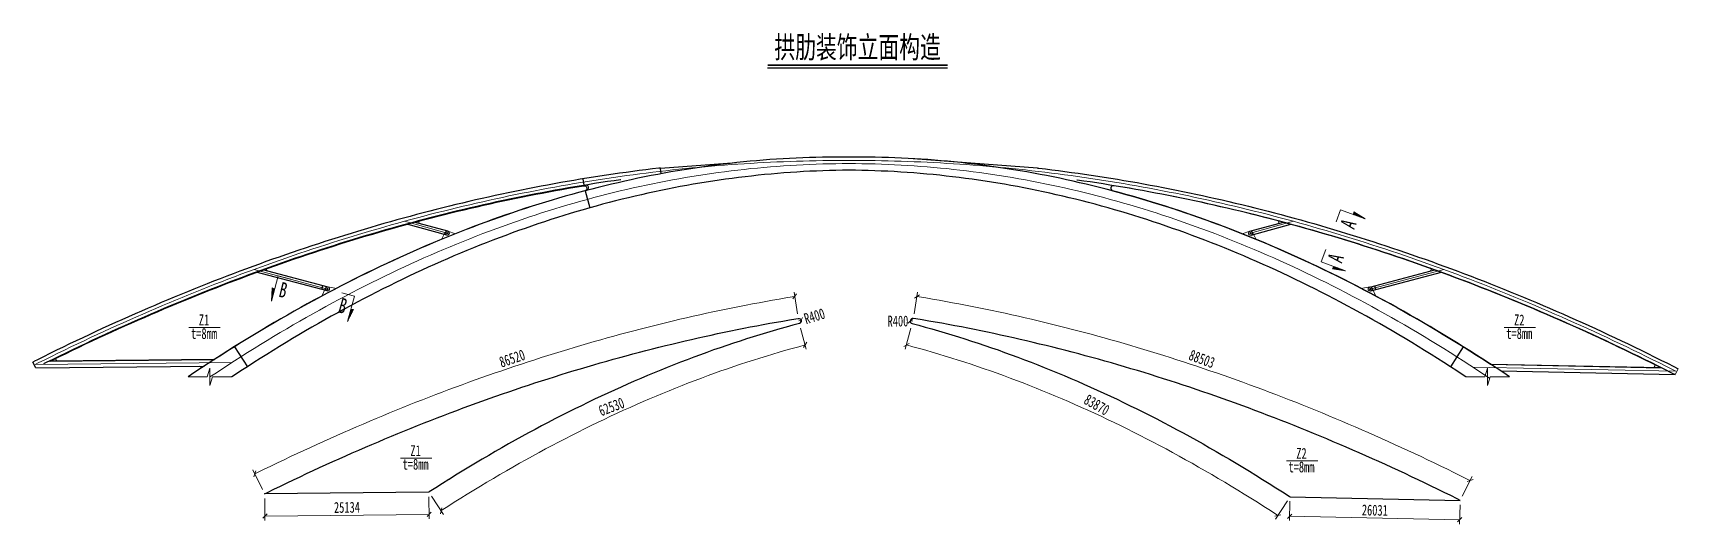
# Model space of a CAD drawing. Header units: millimetres. Extents: x 540604 to 792292, y 37533 to 153832.
# Drawn here: x 540604 to 792292, y 78687 to 153832 of the extents above; entities that cross this region are included whole.
import ezdxf
from ezdxf.enums import TextEntityAlignment as Align

# ---------------------------------------------------------------- set-up
doc = ezdxf.new("R2010")
doc.units = ezdxf.units.MM
doc.linetypes.add('CENTER2', pattern=[28.575, 19.05, -3.175, 3.175, -3.175])
doc.layers.get('Defpoints').update_dxf_attribs({"color": 8})
for name, color, linetype, lineweight in [('Dim', 4, 'Continuous', 15), ('文字', 7, 'Continuous', 15), ('标注', 4, 'Continuous', 13), ('标注线及字体', 2, 'Continuous', 15), ('桥 构造粗实', 1, 'Continuous', 30), ('横隔板', 6, 'CENTER2', 18), ('细实线', 4, 'Continuous', 15), ('钢板粗线', 1, 'Continuous', 25)]:
    doc.layers.add(name, color=color, linetype=linetype, lineweight=lineweight)
doc.styles.add('111', font='', dxfattribs={"width": 0.7})
doc.styles.add('BM_Dim', font='', dxfattribs={"width": 0.85})
doc.styles.get('111').set_extended_font_data('仿宋_GB2312')
doc.styles.get('BM_Dim').set_extended_font_data('仿宋_GB2312')
doc.dimstyles.new('200', dxfattribs={"dimscale": 0, "dimtxt": 2.5, "dimasz": 1, "dimexe": 1, "dimexo": 1, "dimgap": 0.6, "dimtad": 1, "dimdec": 0, "dimdsep": 46, "dimtxsty": '111', "dimblk": 'OBLIQUE', "dimcen": 0, "dimclrd": 4, "dimclre": 4, "dimclrt": 4, "dimadec": 1, "dimazin": 2, "dimtfac": 1, "dimtdec": 0, "dimtix": 1, "dimtmove": 2, "dimatfit": 3, "dimfxl": 4, "dimfxlon": 1, "dimtolj": 1, "dimlwd": -1, "dimlwe": -1, "dimarcsym": 0})

msp = doc.modelspace()

# ---------------------------------------------------------------- texts
at = {"layer": '文字', "style": 'BM_Dim', "width": 0.7}
for s, rotation, p in [('A', 68.352369, (742926.6, 124175.2)), ('A', 70.653502, (741012.2, 119013)), ('B', 346.254474, (578633.1, 113368.6)), ('B', 343.95334, (587703.3, 110955.8))]:
    msp.add_text(s, height=2333.3, rotation=rotation, dxfattribs=at).set_placement(p, align=Align.CENTER)
for s, p in [('Z1', (566778.9, 108585.2)), ('Z2', (767993.1, 108585.2)), ('t=8mm', (566778.9, 106511.9)), ('t=8mm', (767993.1, 106511.9)), ('Z1', (599148.4, 88589.4)), ('t=8mm', (599148.4, 86516.1)), ('t=8mm', (734675.8, 86098)), ('Z2', (734675.8, 88171.3))]:
    msp.add_text(s, height=1666.67, dxfattribs=at).set_placement(p, align=Align.BOTTOM_CENTER)
at = {"layer": '标注线及字体', "color": 0, "style": '111', "width": 0.7}
msp.add_text('拱肋装饰立面构造', height=3333.33, dxfattribs=at).set_placement((666768.8, 151715.3), align=Align.MIDDLE)
at = {"layer": '细实线', "color": 4, "style": '111', "width": 0.7}
for s, rotation, p in [('86520', 18.842534, (612306.3, 102613.2)), ('88503', 339.553929, (717301.3, 103883.9)), ('83870', 330.121152, (701236, 97212.7)), ('62530', 20.602827, (627547, 95174))]:
    msp.add_text(s, height=1666.67, rotation=rotation, dxfattribs=at).set_placement(p)

# ---------------------------------------------------------------- blocks, each defined once
blk = doc.blocks.new('拱')
at = {"color": 4}
for points in [[(12744, 4200), (9779, 4200), (9379, 2866), (9379, 5533), (8979, 4200), (8446, 4200), (6060, 4200)], [(208200, 4200), (205235, 4200), (204835, 2866), (204835, 5533), (204435, 4200), (203902, 4200), (201517, 4200)]]:
    blk.add_lwpolyline(points, dxfattribs=at)
at = {"layer": '标注', "color": 8}
for p, q in [((66632, 33500), (66825, 33531)), ((66770, 32649), (67001, 32711))]:
    blk.add_line(p, q, dxfattribs=at)
at = {"layer": '标注', "color": 8, "ltscale": 550}
for p, q in [((45686, 26172), (39130, 27993)), ((168575, 26172), (175130, 27993)), ((44834, 25230), (45397, 26321)), ((46958, 26090), (45789, 26480)), ((167303, 26090), (168472, 26480)), ((169427, 25230), (168864, 26321)), ((27373, 17632), (16130, 20622)), ((186888, 17632), (198130, 20622)), ((26520, 16556), (27077, 17767)), ((28745, 17730), (27427, 17952)), ((185516, 17730), (186834, 17952)), ((187741, 16556), (187184, 17767)), ((-17370, 6071), (12733, 6379)), ((202610, 5677), (233630, 5045)), ((233536, 4546), (233990, 5437))]:
    blk.add_line(p, q, dxfattribs=at)
for points in [[(107130, 37312), (106130, 37310), (105130, 37304), (104130, 37294), (103130, 37280), (102130, 37262), (101130, 37240), (100130, 37214), (99130, 37183), (98130, 37149), (97130, 37111), (96130, 37069), (95130, 37022), (94130, 36972), (93130, 36917), (92130, 36859), (91130, 36797), (90130, 36730), (89130, 36659), (88130, 36585), (87130, 36506), (86130, 36424), (85130, 36337), (84130, 36246), (83130, 36152), (82130, 36053), (81130, 35950), (80130, 35843), (79130, 35732), (78130, 35617), (77130, 35499), (76130, 35376), (75130, 35249), (74130, 35118), (73130, 34983), (72130, 34844), (71130, 34700), (70130, 34553), (69130, 34402), (68130, 34247), (67130, 34088), (66130, 33924), (65130, 33757), (64130, 33586), (63130, 33410), (62130, 33231), (61130, 33048), (60130, 32860), (59130, 32669), (58130, 32473), (57130, 32274), (56130, 32070), (55130, 31863), (54130, 31651), (53130, 31435), (52130, 31216), (51130, 30992), (50130, 30764), (49130, 30532), (48130, 30297), (47130, 30057), (46130, 29813), (45130, 29565), (44130, 29313), (43130, 29057), (42130, 28797), (41130, 28533), (40130, 28265), (39130, 27993), (38130, 27717), (37130, 27437), (36130, 27152), (35130, 26864), (34130, 26572), (33130, 26276), (32130, 25975), (31130, 25671), (30130, 25363), (29130, 25050), (28130, 24734), (27130, 24413), (26130, 24089), (25130, 23760), (24130, 23428), (23130, 23091), (22130, 22751), (21130, 22406), (20130, 22057), (19130, 21704), (18130, 21348), (17130, 20987), (16130, 20622), (15130, 20253), (14130, 19880), (13130, 19504), (12130, 19123), (11130, 18738), (10130, 18349), (9130, 17956), (8130, 17559), (7130, 17158), (6130, 16752), (5130, 16343), (4130, 15930), (3130, 15513), (2130, 15092), (1130, 14666), (130, 14237), (-870, 13804), (-1870, 13366), (-2870, 12925), (-3870, 12480), (-4870, 12030), (-5870, 11577), (-6870, 11119), (-7870, 10658), (-8870, 10192), (-9870, 9722), (-10870, 9249), (-11870, 8771), (-12870, 8289), (-13870, 7804), (-14870, 7314), (-15870, 6820), (-16870, 6322), (-17370, 6071)], [(107130, 36812), (106130, 36809), (105130, 36799), (104130, 36782), (103130, 36758), (102130, 36727), (101130, 36690), (100130, 36645), (99130, 36594), (98130, 36536), (97130, 36471), (96130, 36399), (95130, 36321), (94130, 36235), (93130, 36143), (92130, 36044), (91130, 35938), (90130, 35825), (89130, 35706), (88130, 35580), (87130, 35446), (86130, 35306), (85130, 35160), (84130, 35006), (83130, 34845), (82130, 34678), (81130, 34504), (80130, 34323), (79130, 34135), (78130, 33940), (77130, 33739), (76130, 33530), (75130, 33315), (74130, 33093), (73130, 32864), (72130, 32629), (71130, 32386), (70130, 32137), (69130, 31881), (68130, 31618), (67130, 31348), (66130, 31071), (65130, 30788), (64130, 30498), (63130, 30201), (62130, 29897), (61130, 29586), (60130, 29268), (59130, 28944), (58130, 28612), (57130, 28274), (56130, 27929), (55130, 27578), (54130, 27219), (53130, 26854), (52130, 26481), (51130, 26102), (50130, 25716), (49130, 25324), (48130, 24924), (47130, 24518), (46130, 24104), (45130, 23684), (44130, 23257), (43130, 22824), (42130, 22383), (41130, 21936), (40130, 21481), (39130, 21020), (38130, 20552), (37130, 20078), (36130, 19596), (35130, 19108), (34130, 18613), (33130, 18111), (32130, 17602), (31130, 17086), (30130, 16563), (29130, 16034), (28130, 15498), (27130, 14955), (26130, 14405), (25130, 13848), (24130, 13285), (23130, 12714), (22130, 12137), (21130, 11553), (20130, 10962), (19130, 10365), (18130, 9760), (17130, 9149), (16130, 8531), (15130, 7906), (14130, 7274), (13130, 6635), (12130, 5990), (11130, 5338), (10130, 4678), (9379, 4178)], [(107130, 37312), (108130, 37310), (109130, 37304), (110130, 37294), (111130, 37280), (112130, 37262), (113130, 37240), (114130, 37214), (115130, 37183), (116130, 37149), (117130, 37111), (118130, 37069), (119130, 37022), (120130, 36972), (121130, 36917), (122130, 36859), (123130, 36797), (124130, 36730), (125130, 36659), (126130, 36585), (127130, 36506), (128130, 36424), (129130, 36337), (130130, 36246), (131130, 36152), (132130, 36053), (133130, 35950), (134130, 35843), (135130, 35732), (136130, 35617), (137130, 35499), (138130, 35376), (139130, 35249), (140130, 35118), (141130, 34983), (142130, 34844), (143130, 34700), (144130, 34553), (145130, 34402), (146130, 34247), (147130, 34088), (148130, 33924), (149130, 33757), (150130, 33586), (151130, 33410), (152130, 33231), (153130, 33048), (154130, 32860), (155130, 32669), (156130, 32473), (157130, 32274), (158130, 32070), (159130, 31863), (160130, 31651), (161130, 31435), (162130, 31216), (163130, 30992), (164130, 30764), (165130, 30532), (166130, 30297), (167130, 30057), (168130, 29813), (169130, 29565), (170130, 29313), (171130, 29057), (172130, 28797), (173130, 28533), (174130, 28265), (175130, 27993), (176130, 27717), (177130, 27437), (178130, 27152), (179130, 26864), (180130, 26572), (181130, 26276), (182130, 25975), (183130, 25671), (184130, 25363), (185130, 25050), (186130, 24734), (187130, 24413), (188130, 24089), (189130, 23760), (190130, 23428), (191130, 23091), (192130, 22751), (193130, 22406), (194130, 22057), (195130, 21704), (196130, 21348), (197130, 20987), (198130, 20622), (199130, 20253), (200130, 19880), (201130, 19504), (202130, 19123), (203130, 18738), (204130, 18349), (205130, 17956), (206130, 17559), (207130, 17158), (208130, 16752), (209130, 16343), (210130, 15930), (211130, 15513), (212130, 15092), (213130, 14666), (214130, 14237), (215130, 13804), (216130, 13366), (217130, 12925), (218130, 12480), (219130, 12030), (220130, 11577), (221130, 11119), (222130, 10658), (223130, 10192), (224130, 9722), (225130, 9249), (226130, 8771), (227130, 8289), (228130, 7804), (229130, 7314), (230130, 6820), (231130, 6322), (231630, 6071)], [(107130, 36812), (108130, 36809), (109130, 36799), (110130, 36782), (111130, 36758), (112130, 36727), (113130, 36690), (114130, 36645), (115130, 36594), (116130, 36536), (117130, 36471), (118130, 36399), (119130, 36321), (120130, 36235), (121130, 36143), (122130, 36044), (123130, 35938), (124130, 35825), (125130, 35706), (126130, 35580), (127130, 35446), (128130, 35306), (129130, 35160), (130130, 35006), (131130, 34845), (132130, 34678), (133130, 34504), (134130, 34323), (135130, 34135), (136130, 33940), (137130, 33739), (138130, 33530), (139130, 33315), (140130, 33093), (141130, 32864), (142130, 32629), (143130, 32386), (144130, 32137), (145130, 31881), (146130, 31618), (147130, 31348), (148130, 31071), (149130, 30788), (150130, 30498), (151130, 30201), (152130, 29897), (153130, 29586), (154130, 29268), (155130, 28944), (156130, 28612), (157130, 28274), (158130, 27929), (159130, 27578), (160130, 27219), (161130, 26854), (162130, 26481), (163130, 26102), (164130, 25716), (165130, 25324), (166130, 24924), (167130, 24518), (168130, 24104), (169130, 23684), (170130, 23257), (171130, 22824), (172130, 22383), (173130, 21936), (174130, 21481), (175130, 21020), (176130, 20552), (177130, 20078), (178130, 19596), (179130, 19108), (180130, 18613), (181130, 18111), (182130, 17602), (183130, 17086), (184130, 16563), (185130, 16034), (186130, 15498), (187130, 14955), (188130, 14405), (189130, 13848), (190130, 13285), (191130, 12714), (192130, 12137), (193130, 11553), (194130, 10962), (195130, 10365), (196130, 9760), (197130, 9149), (198130, 8531), (199130, 7906), (200130, 7274), (201130, 6635), (202130, 5990), (203130, 5338), (204130, 4678), (205130, 4012), (205171, 3985)], [(222130, 10658), (222130, 10658), (223130, 10192), (224130, 9722), (225130, 9249), (226130, 8771), (227130, 8289), (228130, 7804), (229130, 7314), (230130, 6820), (231130, 6322), (232130, 5820), (233130, 5314), (233630, 5060)]]:
    blk.add_lwpolyline(points, dxfattribs=at)
for centre, radius in [((45686, 26172), 325), ((45686, 26172), 300), ((45686, 26172), 100), ((168575, 26172), 325), ((168575, 26172), 300), ((168575, 26172), 100), ((27373, 17632), 325), ((27373, 17632), 300), ((27373, 17632), 100), ((186888, 17632), 325), ((186888, 17632), 300), ((186888, 17632), 100)]:
    blk.add_circle(centre, radius, dxfattribs=at)
at = {"layer": '标注', "color": 8}
for centre, radius, start, end in [((66892, 33117), 420, 284.9841, 99.27203), ((18304, 20613), 250, 109.83811, 255.10391), ((195957, 20613), 250, 284.89609, 70.16189), ((-13887, 6907), 300, 116.27999, 270.5858), ((7844, 5629), 200, 303.24831, 90.5858), ((230157, 5915), 300, 268.83226, 63.34983)]:
    blk.add_arc(centre, radius, start, end, dxfattribs=at)
at = {"layer": '标注', "color": 8, "ltscale": 550}
for centre, start, end in [((41591, 27880), 105.00597, 254.47627), ((172669, 27880), 285.52373, 74.99403)]:
    blk.add_arc(centre, 250, start, end, dxfattribs=at)
at = {"layer": '桥 构造粗实', "color": 8}
for p, q in [((78291, 36139), (89957, 36962)), ((78392, 35264), (78291, 36139)), ((135970, 36139), (116992, 37568)), ((66632, 33500), (66470, 34487)), ((66770, 32649), (67490, 30047)), ((45766, 26461), (40642, 27884)), ((168495, 26461), (173619, 27884)), ((45605, 25883), (39507, 27577)), ((168655, 25883), (174754, 27577)), ((27295, 17342), (16482, 20218)), ((27450, 17922), (17467, 20577)), ((186811, 17922), (196793, 20577)), ((186965, 17342), (197779, 20218)), ((26522, 17547), (26677, 18127)), ((187738, 17547), (187584, 18127)), ((13154, 8803), (15107, 5745)), ((201107, 8803), (199154, 5745)), ((-17249, 5573), (-17697, 6466)), ((-17249, 5573), (8524, 5836)), ((-15199, 6593), (10084, 6852)), ((205300, 6122), (231478, 5588)), ((206867, 5090), (233536, 4546))]:
    blk.add_line(p, q, dxfattribs=at)
for points in [[(208200, 4200), (208188, 4208), (207176, 4886), (206164, 5556), (205152, 6220), (204139, 6876), (203127, 7526), (202115, 8169), (201107, 8803), (201103, 8805), (200091, 9434), (199079, 10056), (198067, 10672), (197054, 11280), (196042, 11882), (195030, 12477), (194018, 13064), (193006, 13645), (191994, 14219), (190982, 14787), (189970, 15347), (188958, 15900), (187946, 16447), (186934, 16986), (185922, 17519), (184910, 18045), (183898, 18564), (182886, 19076), (181874, 19581), (180862, 20079), (179850, 20571), (178838, 21055), (177826, 21533), (176814, 22003), (175802, 22467), (174790, 22924), (173779, 23374), (172767, 23817), (171755, 24253), (170744, 24682), (169732, 25105), (168720, 25520), (167709, 25929), (166697, 26330), (165686, 26725), (164674, 27113), (163663, 27494), (162651, 27868), (161640, 28235), (160629, 28595), (159617, 28949), (158606, 29295), (157595, 29635), (156584, 29967), (155573, 30293), (154562, 30612), (153551, 30924), (152540, 31229), (151529, 31527), (150518, 31818), (149507, 32102), (148497, 32380), (147486, 32650), (146476, 32914), (145465, 33171), (144455, 33420), (143444, 33663), (142434, 33899), (141424, 34128), (140414, 34350), (139404, 34566), (138394, 34774), (137384, 34976), (136374, 35170), (135364, 35358), (134355, 35539), (133345, 35712), (132336, 35879), (131326, 36039), (130317, 36193), (129308, 36339), (128298, 36478), (127289, 36611), (126280, 36736), (125272, 36855), (124263, 36967), (123254, 37071), (122246, 37169), (121237, 37260), (120229, 37345), (119221, 37422), (118213, 37492), (117204, 37556), (116197, 37613), (115189, 37662), (114181, 37705), (113173, 37741), (112166, 37770), (111159, 37792), (110151, 37808), (109144, 37816), (108137, 37818), (107130, 37812), (106123, 37818), (105116, 37816), (104109, 37808), (103102, 37792), (102095, 37770), (101087, 37741), (100080, 37705), (99072, 37662), (98064, 37613), (97056, 37556), (96048, 37492), (95040, 37422), (94032, 37345), (93024, 37260), (92015, 37169), (91007, 37071), (89998, 36967), (88989, 36855), (87980, 36736), (86971, 36611), (85962, 36478), (84953, 36339), (83944, 36193), (82935, 36039), (81925, 35879), (80916, 35712), (79906, 35539), (78897, 35358), (77887, 35170), (76877, 34976), (75867, 34774), (74857, 34566), (73847, 34350), (72837, 34128), (71827, 33899), (70816, 33663), (69806, 33420), (68796, 33171), (67785, 32914), (66775, 32650), (65764, 32380), (64753, 32102), (63743, 31818), (62732, 31527), (61721, 31229), (60710, 30924), (59699, 30612), (58688, 30293), (57677, 29967), (56666, 29635), (55655, 29295), (54643, 28949), (53632, 28595), (52621, 28235), (51609, 27868), (50598, 27494), (49587, 27113), (48575, 26725), (47564, 26330), (46552, 25929), (45540, 25520), (44529, 25105), (43517, 24682), (42506, 24253), (41494, 23817), (40482, 23374), (39470, 22924), (38458, 22467), (37447, 22003), (36435, 21533), (35423, 21055), (34411, 20571), (33399, 20079), (32387, 19581), (31375, 19076), (30363, 18564), (29351, 18045), (28339, 17519), (27327, 16986), (26315, 16447), (25303, 15900), (24291, 15347), (23279, 14787), (22267, 14219), (21255, 13645), (20243, 13064), (19231, 12477), (18219, 11882), (17206, 11280), (16194, 10672), (15182, 10056), (14170, 9434), (13158, 8805), (13154, 8803), (12146, 8169), (11134, 7526), (10121, 6876), (9109, 6220), (8097, 5556), (7085, 4886), (6073, 4208), (6060, 4200)], [(78291, 36139), (78072, 36114), (77070, 35995), (76068, 35872), (75066, 35745), (74064, 35613), (73062, 35478), (72061, 35339), (71059, 35195), (70057, 35048), (69055, 34896), (68053, 34741), (67051, 34581), (66049, 34418), (65047, 34250), (64045, 34078), (63043, 33903), (62041, 33723), (61039, 33539), (60037, 33352), (59035, 33160), (58034, 32964), (57032, 32764), (56030, 32560), (55028, 32352), (54026, 32140), (53024, 31924), (52022, 31704), (51020, 31480), (50018, 31251), (49017, 31019), (48015, 30783), (47013, 30543), (46011, 30298), (45009, 30050), (44007, 29798), (43005, 29541), (42004, 29281), (41002, 29016), (40000, 28748), (38998, 28475), (37996, 28198), (36995, 27918), (35993, 27633), (34991, 27344), (33989, 27052), (32987, 26755), (31986, 26454), (30984, 26149), (29982, 25840), (28980, 25527), (27979, 25210), (26977, 24889), (25975, 24564), (24973, 24235), (23972, 23902), (22970, 23565), (21968, 23224), (20967, 22878), (19965, 22529), (18963, 22176), (17962, 21818), (16960, 21457), (15958, 21092), (14957, 20722), (13955, 20349), (12953, 19971), (11952, 19590), (10950, 19204), (9948, 18814), (8947, 18421), (7945, 18023), (6943, 17621), (5942, 17216), (4940, 16806), (3939, 16392), (2937, 15974), (1936, 15552), (934, 15126), (-68, 14696), (-1069, 14262), (-2071, 13824), (-3072, 13382), (-4074, 12936), (-5075, 12486), (-6077, 12032), (-7078, 11573), (-8080, 11111), (-9081, 10645), (-10083, 10175), (-11084, 9700), (-12086, 9222), (-13087, 8739), (-14089, 8253), (-15090, 7763), (-16092, 7268), (-17093, 6769), (-17370, 6631)], [(201517, 4200), (201134, 4454), (200146, 5102), (199154, 5745), (198170, 6378), (197182, 7005), (196194, 7626), (195206, 8240), (194219, 8848), (193231, 9448), (192243, 10042), (191255, 10629), (190267, 11210), (189279, 11783), (188291, 12350), (187303, 12910), (186315, 13463), (185327, 14010), (184339, 14549), (183351, 15082), (182363, 15608), (181375, 16128), (180387, 16640), (179399, 17146), (178411, 17645), (177423, 18137), (176435, 18623), (175447, 19102), (174458, 19574), (173470, 20039), (172482, 20498), (171494, 20949), (170506, 21394), (169517, 21832), (168529, 22264), (167540, 22689), (166552, 23106), (165564, 23518), (164575, 23922), (163587, 24320), (162598, 24711), (161609, 25095), (160621, 25472), (159632, 25843), (158643, 26207), (157655, 26564), (156666, 26914), (155677, 27258), (154688, 27594), (153699, 27924), (152710, 28248), (151721, 28564), (150732, 28874), (149743, 29177), (148753, 29474), (147764, 29763), (146775, 30046), (145785, 30322), (144796, 30591), (143806, 30854), (142816, 31109), (141827, 31358), (140837, 31601), (139847, 31836), (138857, 32065), (137867, 32287), (136877, 32502), (135887, 32710), (134897, 32912), (133906, 33107), (132916, 33295), (131925, 33477), (130935, 33651), (129944, 33819), (128953, 33980), (127962, 34135), (126971, 34282), (125980, 34423), (124989, 34557), (123998, 34684), (123007, 34805), (122015, 34919), (121024, 35026), (120032, 35126), (119040, 35219), (118048, 35306), (117056, 35386), (116064, 35459), (115072, 35525), (114080, 35585), (113087, 35638), (112095, 35684), (111102, 35723), (110109, 35756), (109116, 35781), (108123, 35800), (107130, 35812), (106137, 35800), (105144, 35781), (104151, 35756), (103159, 35723), (102166, 35684), (101173, 35638), (100181, 35585), (99189, 35525), (98197, 35459), (97204, 35386), (96213, 35306), (95221, 35219), (94229, 35126), (93237, 35026), (92246, 34919), (91254, 34805), (90263, 34684), (89272, 34557), (88280, 34423), (87289, 34282), (86298, 34135), (85308, 33980), (84317, 33819), (83326, 33651), (82336, 33477), (81345, 33295), (80355, 33107), (79364, 32912), (78374, 32710), (77384, 32502), (76394, 32287), (75404, 32065), (74414, 31836), (73424, 31601), (72434, 31358), (71444, 31109), (70455, 30854), (69465, 30591), (68476, 30322), (67486, 30046), (66497, 29763), (65507, 29474), (64518, 29177), (63529, 28874), (62540, 28564), (61551, 28248), (60562, 27924), (59573, 27594), (58584, 27258), (57595, 26914), (56606, 26564), (55617, 26207), (54629, 25843), (53640, 25472), (52651, 25095), (51663, 24711), (50674, 24320), (49686, 23922), (48697, 23518), (47709, 23106), (46720, 22689), (45732, 22264), (44744, 21832), (43755, 21394), (42767, 20949), (41779, 20498), (40790, 20039), (39802, 19574), (38814, 19102), (37826, 18623), (36838, 18137), (35850, 17645), (34862, 17146), (33874, 16640), (32886, 16128), (31898, 15608), (30910, 15082), (29922, 14549), (28934, 14010), (27946, 13463), (26958, 12910), (25970, 12350), (24982, 11783), (23994, 11210), (23006, 10629), (22018, 10042), (21030, 9448), (20042, 8848), (19054, 8240), (18067, 7626), (17079, 7005), (16091, 6378), (15107, 5745), (14115, 5102), (13127, 4454), (12744, 4200)], [(135970, 36139), (136188, 36114), (137190, 35995), (138192, 35872), (139194, 35745), (140196, 35613), (141198, 35478), (142200, 35339), (143202, 35195), (144204, 35048), (145206, 34896), (146208, 34741), (147210, 34581), (148212, 34418), (149214, 34250), (150216, 34078), (151218, 33903), (152220, 33723), (153222, 33539), (154223, 33352), (155225, 33160), (156227, 32964), (157229, 32764), (158231, 32560), (159233, 32352), (160235, 32140), (161237, 31924), (162239, 31704), (163240, 31480), (164242, 31251), (165244, 31019), (166246, 30783), (167248, 30543), (168250, 30298), (169252, 30050), (170253, 29798), (171255, 29541), (172257, 29281), (173259, 29016), (174261, 28748), (175263, 28475), (176264, 28198), (177266, 27918), (178268, 27633), (179270, 27344), (180272, 27052), (181273, 26755), (182275, 26454), (183277, 26149), (184279, 25840), (185280, 25527), (186282, 25210), (187284, 24889), (188286, 24564), (189287, 24235), (190289, 23902), (191291, 23565), (192292, 23224), (193294, 22878), (194296, 22529), (195298, 22176), (196299, 21818), (197301, 21457), (198303, 21092), (199304, 20722), (200306, 20349), (201308, 19971), (202309, 19590), (203311, 19204), (204312, 18814), (205314, 18421), (206316, 18023), (207317, 17621), (208319, 17216), (209321, 16806), (210322, 16392), (211324, 15974), (212325, 15552), (213327, 15126), (214328, 14696), (215330, 14262), (216332, 13824), (217333, 13382), (218335, 12936), (219336, 12486), (220338, 12032), (221339, 11573), (222341, 11111), (222341, 11111), (223342, 10645), (224344, 10175), (225345, 9700), (226347, 9222), (227348, 8739), (228350, 8253), (229351, 7763), (230352, 7268), (231354, 6769), (232355, 6267), (233357, 5760), (233990, 5437)], [(72251, 34355), (72200, 34348), (71202, 34206), (70204, 34059), (69206, 33908), (68208, 33753), (67210, 33594), (66212, 33431), (65214, 33264), (64216, 33093), (63218, 32918), (62220, 32739), (61222, 32556), (60223, 32369), (59225, 32178), (58227, 31983), (57229, 31784), (56231, 31580), (55233, 31373), (54235, 31162), (53237, 30947), (52239, 30727), (51240, 30504), (50242, 30277), (49244, 30045), (48246, 29810), (47248, 29571), (46250, 29327), (45252, 29080), (44253, 28828), (43255, 28573), (42257, 28313), (41259, 28050), (40261, 27782), (39263, 27511), (38264, 27235), (37266, 26955), (36268, 26672), (35270, 26384), (34272, 26092), (33273, 25796), (32275, 25497), (31277, 25193), (30279, 24885), (29280, 24573), (28282, 24257), (27284, 23937), (26286, 23614), (25287, 23286), (24289, 22954), (23291, 22618), (22292, 22278), (21294, 21933), (20296, 21585), (19298, 21233), (18299, 20877), (17301, 20517), (16303, 20153), (15304, 19785), (14306, 19412), (13308, 19036), (12309, 18656), (11311, 18271), (10312, 17883), (9314, 17491), (8316, 17094), (7317, 16694), (6319, 16289), (5321, 15881), (4322, 15468), (3324, 15052), (2325, 14631), (1327, 14207), (328, 13778), (-670, 13345), (-1668, 12909), (-2667, 12468), (-3665, 12023), (-4664, 11574), (-5662, 11122), (-6661, 10665), (-7659, 10204), (-8658, 9739), (-9656, 9270), (-10655, 8797), (-11653, 8320), (-12652, 7839), (-13650, 7354), (-14649, 6865), (-15648, 6372), (-16070, 6162)], [(142010, 34355), (142061, 34348), (143059, 34206), (144057, 34059), (145055, 33908), (146053, 33753), (147051, 33594), (148049, 33431), (149047, 33264), (150045, 33093), (151043, 32918), (152041, 32739), (153039, 32556), (154037, 32369), (155035, 32178), (156034, 31983), (157032, 31784), (158030, 31580), (159028, 31373), (160026, 31162), (161024, 30947), (162022, 30727), (163020, 30504), (164018, 30277), (165017, 30045), (166015, 29810), (167013, 29571), (168011, 29327), (169009, 29080), (170007, 28828), (171005, 28573), (172004, 28313), (173002, 28050), (174000, 27782), (174998, 27511), (175996, 27235), (176995, 26955), (177993, 26672), (178991, 26384), (179989, 26092), (180987, 25796), (181986, 25497), (182984, 25193), (183982, 24885), (184980, 24573), (185979, 24257), (186977, 23937), (187975, 23614), (188973, 23286), (189972, 22954), (190970, 22618), (191968, 22278), (192967, 21933), (193965, 21585), (194963, 21233), (195962, 20877), (196960, 20517), (197958, 20153), (198957, 19785), (199955, 19412), (200953, 19036), (201952, 18656), (202950, 18271), (203948, 17883), (204947, 17491), (205945, 17094), (206943, 16694), (207942, 16289), (208940, 15881), (209939, 15468), (210937, 15052), (211936, 14631), (212934, 14207), (213932, 13778), (214931, 13345), (215929, 12909), (216928, 12468), (217926, 12023), (218925, 11574), (219923, 11122), (220922, 10665), (221919, 10204), (221920, 10204), (222919, 9739), (223917, 9270), (224916, 8797), (225914, 8320), (226913, 7839), (227911, 7354), (228910, 6865), (229908, 6372), (230907, 5875), (231905, 5374), (232904, 4869), (233536, 4546)], [(-17370, 6631), (-17370, 6631), (-17697, 6466)]]:
    blk.add_lwpolyline(points, dxfattribs=at)
at = {"layer": '横隔板', "color": 8}
blk.add_line((46303, 22507), (46302, 22509), dxfattribs=at)
blk = doc.blocks.new('_Oblique')
at = {"color": 0, "linetype": 'ByBlock', "lineweight": -2}
blk.add_line((-0.5, -0.5), (0.5, 0.5), dxfattribs=at)
blk = doc.blocks.new('*D17')
at = {"layer": 'Defpoints', "color": 0, "transparency": 16777216}
for p in [(576059, 83321), (601192, 83578), (601227, 80178)]:
    blk.add_point(p, dxfattribs=at)
at = {"layer": '细实线', "color": 4, "transparency": 16777216}
for p, q in [((576067, 82587), (576101, 79254)), ((601199, 82844), (601233, 79511)), ((576094, 79921), (601227, 80178))]:
    blk.add_line(p, q, dxfattribs=at)
at = {"layer": '细实线', "color": 4, "transparency": 16777216, "xscale": 666.6666666666667, "yscale": 666.6666666666667, "zscale": 666.6666666666667}
for p, rotation in [((576094, 79921), 180.5857953001401), ((601227, 80178), 0.5857953001402096)]:
    blk.add_blockref('_Oblique', p, dxfattribs=dict(at, rotation=rotation))
at = {"layer": '细实线', "color": 4, "transparency": 16777216, "insert": (588648, 81242), "char_height": 1666.7, "attachment_point": 5, "rotation": 0.5858, "style": '111'}
blk.add_mtext('\\A1;25134', dxfattribs=at)
blk = doc.blocks.new('*D18')
at = {"layer": 'Defpoints', "color": 0, "transparency": 16777216}
for p in [(732921, 82848), (758947, 82318), (758886, 79353)]:
    blk.add_point(p, dxfattribs=at)
at = {"layer": '细实线', "color": 4, "transparency": 16777216}
for p, q in [((732908, 82182), (732847, 79217)), ((758933, 81651), (758873, 78687)), ((732861, 79884), (758886, 79353))]:
    blk.add_line(p, q, dxfattribs=at)
at = {"layer": '细实线', "color": 4, "transparency": 16777216, "xscale": 666.6666666666667, "yscale": 666.6666666666667, "zscale": 666.6666666666667}
for p, rotation in [((732861, 79884), 178.8322584214024), ((758886, 79353), 358.8322584214023)]:
    blk.add_blockref('_Oblique', p, dxfattribs=dict(at, rotation=rotation))
at = {"layer": '细实线', "color": 4, "transparency": 16777216, "insert": (745898, 80811), "char_height": 1666.7, "attachment_point": 5, "rotation": 358.83226, "style": '111'}
blk.add_mtext('\\A1;26031', dxfattribs=at)
blk = doc.blocks.new('*D19')
at = {"layer": 'Defpoints', "color": 0, "transparency": 16777216}
for p in [(657761, 109758), (658144, 109875)]:
    blk.add_point(p, dxfattribs=at)
at = {"layer": '细实线', "color": 4, "transparency": 16777216}
for p in [(657761, 109758), (658144, 109875)]:
    blk.add_line(p, (658144, 109875), dxfattribs=at)
at = {"layer": '细实线', "color": 4, "transparency": 16777216, "xscale": 666.6666666666667, "yscale": 666.6666666666667, "zscale": 666.6666666666667, "rotation": 197.0593282820084}
blk.add_blockref('_Oblique', (658144, 109875), dxfattribs=at)
at = {"layer": '细实线', "color": 4, "transparency": 16777216, "insert": (660174, 110498), "char_height": 1666.7, "attachment_point": 5, "rotation": 17.05933, "style": '111'}
blk.add_mtext('\\A1;R400', dxfattribs=at)
blk = doc.blocks.new('*D20')
at = {"layer": 'Defpoints', "color": 0, "transparency": 16777216}
for p in [(674828, 109754), (675228, 109758)]:
    blk.add_point(p, dxfattribs=at)
at = {"layer": '细实线', "color": 4, "transparency": 16777216}
for p in [(675228, 109758), (674828, 109754)]:
    blk.add_line(p, (674828, 109754), dxfattribs=at)
at = {"layer": '细实线', "color": 4, "transparency": 16777216, "xscale": 666.6666666666667, "yscale": 666.6666666666667, "zscale": 666.6666666666667, "rotation": 0.5130996435107639}
blk.add_blockref('_Oblique', (674828, 109754), dxfattribs=at)
at = {"layer": '细实线', "color": 4, "transparency": 16777216, "insert": (672942, 109737), "char_height": 1666.7, "attachment_point": 5, "rotation": 0.5131, "style": '111'}
blk.add_mtext('\\A1;R400', dxfattribs=at)
blk = doc.blocks.new('剖面箭头')
at = {"ltscale": 10}
h = blk.add_hatch(dxfattribs=at)
h.set_pattern_fill('ANSI31', color=2, style=0)
h.set_pattern_definition([(45, (-182.99888, -777.8594), (-0.088388348, 0.088388348), [])])
h.paths.add_polyline_path([(6, -3), (3.15, -3), (3, -3.6)])
at = {"color": 3, "ltscale": 10}
blk.add_line((0, 0), (0, -3), dxfattribs=at)
at = {"color": 2, "ltscale": 10}
for p, q in [((0, -3), (6, -3)), ((6, -3), (3, -3.6)), ((3, -3.6), (3.15, -3))]:
    blk.add_line(p, q, dxfattribs=at)

# ---------------------------------------------------------------- dimensions: what is measured, and where the dimension line sits
at = {"layer": '细实线'}
for center, mpoint, picture, middle in [((657761.3, 109758), (658143.8, 109875.3), '*D19', (660174.5, 110498.5)), ((675227.9, 109758), (674827.8, 109754.4), '*D20', (672942.1, 109737.5))]:
    dim = msp.add_radius_dim(center=center, mpoint=mpoint, dimstyle='200', override={"dimscale": 666.666667, "dimblk": 'Oblique'}, dxfattribs=at)
    dim.commit()
    dim.dimension.update_dxf_attribs({"geometry": picture, "text_midpoint": middle, "dimtype": 164})
for p1, p2, distance, picture, middle in [((576059.3, 83321.4), (601191.8, 83578.4), -3400.6, '*D17', (588648.1, 81242.2)), ((732921.1, 82848.4), (758946.9, 82317.9), -2965.4, '*D18', (745897.9, 80810.9))]:
    dim = msp.add_aligned_dim(p1=p1, p2=p2, distance=distance, dimstyle='200', override={"dimscale": 666.666667, "dimblk": 'Oblique'}, dxfattribs=at)
    dim.commit()
    dim.dimension.update_dxf_attribs({"geometry": picture, "text_midpoint": middle})

# ---------------------------------------------------------------- linework, layer by layer
at = {"color": 4}
msp.add_line((653007.4, 148508.6), (680530.2, 148508.6), dxfattribs=at)
at = {"color": 6, "const_width": 240}
msp.add_lwpolyline([(653007.4, 148908.6), (680530.2, 148908.6)], dxfattribs=at)
at = {"layer": '细实线', "color": 4}
for p, q in [((657578.7, 110876.6), (657041.7, 114166.4)), ((675410.5, 110876.6), (675947.5, 114166.4)), ((658056, 108663.6), (658922.6, 105444.9)), ((674933.2, 108663.6), (674066.6, 105444.9)), ((575734.6, 83978.9), (574258.7, 86967.7)), ((759275.8, 82973.3), (760770.9, 85952.5)), ((601590.9, 82963.2), (603405.2, 80166.8)), ((732519.1, 82235.1), (730691.5, 79447.4))]:
    msp.add_line(p, q, dxfattribs=at)
at = {"layer": '细实线'}
for p, q in [((564463.9, 108761.6), (569264.1, 108761.6)), ((765678.2, 108761.6), (770478.3, 108761.6)), ((596833.5, 88765.8), (601633.6, 88765.8)), ((732360.9, 88347.7), (737161, 88347.7))]:
    msp.add_line(p, q, dxfattribs=at)
at = {"layer": '细实线', "color": 4}
for points in [[(574553.9, 86370), (574985.3, 86583), (575993.7, 87076.9), (577002, 87566.7), (578010.4, 88052.4), (579018.8, 88534.1), (580027.3, 89011.8), (581035.8, 89485.4), (582044.4, 89954.9), (583053, 90420.5), (584061.6, 90881.9), (585070.3, 91339.3), (586079, 91792.7), (587087.7, 92242), (588096.5, 92687.3), (589105.3, 93128.5), (590114.2, 93565.7), (591123.1, 93998.8), (592132, 94427.9), (593141, 94852.9), (594150, 95273.9), (595159.1, 95690.8), (596168.2, 96103.7), (597177.3, 96512.5), (598186.5, 96917.3), (599195.7, 97318), (600205, 97714.6), (601214.3, 98107.2), (602223.6, 98495.8), (603233, 98880.3), (604242.4, 99260.7), (605251.8, 99637.1), (606261.3, 100009.4), (607270.8, 100377.7), (608280.3, 100741.9), (609289.9, 101102.1), (610299.6, 101458.2), (611309.2, 101810.2), (612318.9, 102158.2), (613328.7, 102502.2), (614338.4, 102842), (615348.2, 103177.9), (616358.1, 103509.6), (617367.9, 103837.3), (618377.9, 104161), (619387.8, 104480.5), (620397.8, 104796.1), (621407.8, 105107.5), (622417.8, 105414.9), (623427.9, 105718.3), (624438, 106017.5), (625448.2, 106312.7), (626458.4, 106603.9), (627468.6, 106891), (628478.8, 107174), (629489.1, 107453), (630499.4, 107727.9), (631509.8, 107998.7), (632520.1, 108265.5), (633530.5, 108528.2), (634541, 108786.8), (635551.4, 109041.4), (636561.9, 109291.9), (637572.5, 109538.3), (638583, 109780.7), (639593.6, 110019), (640604.2, 110253.3), (641614.8, 110483.4), (642625.5, 110709.5), (643636.2, 110931.6), (644646.9, 111149.5), (645657.7, 111363.4), (646668.4, 111573.3), (647679.2, 111779), (648690.1, 111980.7), (649700.9, 112178.4), (650711.8, 112371.9), (651722.7, 112561.4), (652733.6, 112746.8), (653744.5, 112928.2), (654755.5, 113105.4), (655766.5, 113278.6), (656777.5, 113447.7), (657149.1, 113508.4)], [(760471.9, 85356.6), (760020.4, 85583.2), (759012.2, 86085.2), (758003.9, 86583), (756995.6, 87076.9), (755987.2, 87566.7), (754978.8, 88052.4), (753970.4, 88534.1), (752961.9, 89011.8), (751953.4, 89485.4), (750944.9, 89954.9), (749936.3, 90420.5), (748927.7, 90881.9), (747919, 91339.3), (746910.3, 91792.7), (745901.5, 92242), (744892.7, 92687.3), (743883.9, 93128.5), (742875.1, 93565.7), (741866.1, 93998.8), (740857.2, 94427.9), (739848.2, 94852.9), (738839.2, 95273.9), (737830.1, 95690.8), (736821, 96103.7), (735811.9, 96512.5), (734802.7, 96917.3), (733793.5, 97318), (732784.3, 97714.6), (731775, 98107.2), (730765.6, 98495.8), (729756.3, 98880.3), (728746.9, 99260.7), (727737.4, 99637.1), (726728, 100009.4), (725718.4, 100377.7), (724708.9, 100741.9), (723699.3, 101102.1), (722689.7, 101458.2), (721680, 101810.2), (720670.3, 102158.2), (719660.6, 102502.2), (718650.8, 102842), (717641, 103177.9), (716631.2, 103509.6), (715621.3, 103837.3), (714611.4, 104161), (713601.4, 104480.5), (712591.5, 104796.1), (711581.4, 105107.5), (710571.4, 105414.9), (709561.3, 105718.3), (708551.2, 106017.5), (707541, 106312.7), (706530.9, 106603.9), (705520.7, 106891), (704510.4, 107174), (703500.1, 107453), (702489.8, 107727.9), (701479.5, 107998.7), (700469.1, 108265.5), (699458.7, 108528.2), (698448.3, 108786.8), (697437.8, 109041.4), (696427.3, 109291.9), (695416.8, 109538.3), (694406.2, 109780.7), (693395.6, 110019), (692385, 110253.3), (691374.4, 110483.4), (690363.7, 110709.5), (689353, 110931.6), (688342.3, 111149.5), (687331.6, 111363.4), (686320.8, 111573.3), (685310, 111779), (684299.2, 111980.7), (683288.3, 112178.4), (682277.5, 112371.9), (681266.6, 112561.4), (680255.6, 112746.8), (679244.7, 112928.2), (678233.7, 113105.4), (677222.7, 113278.6), (676211.7, 113447.7), (675840.1, 113508.4)], [(658749.3, 106088.6), (657761.7, 105824.3), (656771.7, 105552.5), (655781.6, 105274), (654791.2, 104988.7), (653800.8, 104696.6), (652810.1, 104397.7), (651819.3, 104092), (650828.3, 103779.5), (649837.1, 103460.2), (648845.8, 103134.1), (647854.2, 102801.1), (646862.6, 102461.4), (645870.7, 102114.8), (644878.7, 101761.4), (643886.5, 101401.2), (642894.1, 101034.2), (641901.6, 100660.4), (640908.9, 100279.7), (639916, 99892.2), (638923, 99497.9), (637929.8, 99096.8), (636936.4, 98688.8), (635942.9, 98274), (634949.2, 97852.4), (633955.4, 97423.9), (632961.3, 96988.6), (631967.1, 96546.5), (630972.8, 96097.5), (629978.3, 95641.7), (628983.6, 95179), (627988.8, 94709.5), (626993.8, 94233.1), (625998.7, 93749.9), (625003.4, 93259.9), (624008, 92763), (623012.4, 92259.2), (622016.6, 91748.6), (621020.7, 91231.2), (620024.7, 90706.9), (619028.5, 90175.7), (618032.1, 89637.7), (617035.6, 89092.8), (616039, 88541.1), (615042.2, 87982.5), (614045.3, 87417.1), (613048.2, 86844.7), (612051, 86265.6), (611053.6, 85679.5), (610056.1, 85086.6), (609058.5, 84486.9), (608060.8, 83880.2), (607062.9, 83266.7), (606064.8, 82646.3), (605066.7, 82019.1), (604068.4, 81385), (603069.9, 80744), (603042.3, 80726.1)], [(674239.9, 106088.6), (675227.6, 105824.3), (676217.5, 105552.5), (677207.7, 105274), (678198, 104988.7), (679188.5, 104696.6), (680179.1, 104397.7), (681170, 104092), (682161, 103779.5), (683152.1, 103460.2), (684143.5, 103134.1), (685135, 102801.1), (686126.7, 102461.4), (687118.5, 102114.8), (688110.6, 101761.4), (689102.8, 101401.2), (690095.1, 101034.2), (691087.6, 100660.4), (692080.3, 100279.7), (693073.2, 99892.2), (694066.2, 99497.9), (695059.4, 99096.8), (696052.8, 98688.8), (697046.3, 98274), (698040, 97852.4), (699033.9, 97423.9), (700027.9, 96988.6), (701022.1, 96546.5), (702016.4, 96097.5), (703010.9, 95641.7), (704005.6, 95179), (705000.4, 94709.5), (705995.4, 94233.1), (706990.5, 93749.9), (707985.8, 93259.9), (708981.3, 92763), (709976.9, 92259.2), (710972.6, 91748.6), (711968.5, 91231.2), (712964.6, 90706.9), (713960.8, 90175.7), (714957.1, 89637.7), (715953.6, 89092.8), (716950.3, 88541.1), (717947.1, 87982.5), (718944, 87417.1), (719941.1, 86844.7), (720938.3, 86265.6), (721935.6, 85679.5), (722933.1, 85086.6), (723930.7, 84486.9), (724928.5, 83880.2), (725926.4, 83266.7), (726924.4, 82646.3), (727922.6, 82019.1), (728920.9, 81385), (729919.3, 80744), (730917.8, 80096.2), (731057, 80004.9)]]:
    msp.add_lwpolyline(points, dxfattribs=at)
at = {"layer": '钢板粗线'}
for points in [[(543249.5, 103625.8), (543676.1, 103836.4), (544674.5, 104325.4), (545672.8, 104810.4), (546671.2, 105291.3), (547669.6, 105768.2), (548667.9, 106241), (549666.3, 106709.9), (550664.6, 107174.7), (551662.9, 107635.5), (552661.3, 108092.2), (553659.6, 108544.9), (554657.9, 108993.6), (555656.2, 109438.3), (556654.5, 109878.9), (557652.8, 110315.5), (558651, 110748.1), (559649.3, 111176.7), (560647.6, 111601.2), (561645.8, 112021.7), (562644.1, 112438.2), (563642.3, 112850.6), (564640.6, 113259.1), (565638.8, 113663.5), (566637, 114063.8), (567635.2, 114460.2), (568633.4, 114852.5), (569631.6, 115240.8), (570629.8, 115625), (571628, 116005.3), (572626.1, 116381.5), (573624.3, 116753.7), (574622.5, 117121.8), (575620.6, 117486), (576618.8, 117846.1), (577616.9, 118202.1), (578615, 118554.2), (579613.2, 118902.2), (580611.3, 119246.2), (581609.4, 119586.2), (582607.5, 119922.1), (583605.6, 120254.1), (584603.7, 120582), (585601.8, 120905.8), (586599.8, 121225.7), (587597.9, 121541.5), (588596, 121853.3), (589594, 122161.1), (590592.1, 122464.8), (591590.1, 122764.5), (592588.1, 123060.2), (593586.2, 123351.9), (594584.2, 123639.5), (595582.2, 123923.2), (596580.2, 124202.8), (597578.2, 124478.3), (598576.2, 124749.9), (599574.2, 125017.4), (600572.2, 125280.9), (601570.2, 125540.4), (602568.1, 125795.8), (603566.1, 126047.3), (604564.1, 126294.7), (605562, 126538), (606560, 126777.4), (607557.9, 127012.7), (608555.9, 127244), (609553.8, 127471.3), (610551.7, 127694.6), (611549.6, 127913.8), (612547.6, 128129), (613545.5, 128340.2), (614543.4, 128547.3), (615541.3, 128750.5), (616539.2, 128949.6), (617537.1, 129144.7), (618535, 129335.8), (619532.8, 129522.8), (620530.7, 129705.8), (621528.6, 129884.8), (622526.5, 130059.8), (623524.3, 130230.7), (624522.2, 130397.7), (624887.2, 130457.3, -0.94454094), (625060.5, 129677.4), (624062.5, 129410.3), (623051.7, 129132.9), (622040.9, 128848.5), (621030, 128557.3), (620019.1, 128259.2), (619008.1, 127954.1), (617997.1, 127642.2), (616986, 127323.3), (615974.8, 126997.6), (614963.6, 126664.9), (613952.4, 126325.4), (612941.1, 125978.9), (611929.8, 125625.5), (610918.4, 125265.3), (609907, 124898.1), (608895.5, 124524), (607884, 124143), (606872.5, 123755.1), (605860.9, 123360.3), (604849.3, 122958.7), (603837.6, 122550.1), (602825.9, 122134.6), (601814.2, 121712.2), (600802.4, 121282.9), (599790.7, 120846.7), (598778.9, 120403.6), (597767, 119953.6), (596755.2, 119496.7), (595743.3, 119032.9), (594731.4, 118562.2), (593719.4, 118084.6), (592707.5, 117600.2), (591695.5, 117108.8), (590683.5, 116610.5), (589671.5, 116105.3), (588659.5, 115593.3), (587647.4, 115074.3), (586635.3, 114548.5), (585623.3, 114015.7), (584611.2, 113476.1), (583599.1, 112929.6), (582587, 112376.2), (581574.8, 111815.9), (580562.7, 111248.7), (579550.5, 110674.6), (578538.4, 110093.6), (577526.2, 109505.8), (576514.1, 108911), (575501.9, 108309.4), (574489.7, 107700.9), (573477.5, 107085.4), (572465.3, 106463.2), (571453.1, 105834), (571449.4, 105831.6), (570440.9, 105197.9), (569428.8, 104555), (568416.6, 103905.2), (568382.1, 103882.8)], [(576059.3, 83321.4), (576485.8, 83532), (577484.2, 84021), (578482.5, 84505.9), (579480.9, 84986.9), (580479.3, 85463.8), (581477.6, 85936.6), (582476, 86405.4), (583474.3, 86870.3), (584472.6, 87331), (585471, 87787.8), (586469.3, 88240.5), (587467.6, 88689.2), (588465.9, 89133.9), (589464.2, 89574.5), (590462.5, 90011.1), (591460.7, 90443.7), (592459, 90872.3), (593457.3, 91296.8), (594455.5, 91717.3), (595453.8, 92133.8), (596452, 92546.2), (597450.3, 92954.6), (598448.5, 93359), (599446.7, 93759.4), (600444.9, 94155.8), (601443.1, 94548.1), (602441.3, 94936.4), (603439.5, 95320.6), (604437.7, 95700.9), (605435.9, 96077.1), (606434, 96449.2), (607432.2, 96817.4), (608430.3, 97181.5), (609428.5, 97541.6), (610426.6, 97897.7), (611424.7, 98249.8), (612422.9, 98597.8), (613421, 98941.8), (614419.1, 99281.8), (615417.2, 99617.7), (616415.3, 99949.6), (617413.4, 100277.5), (618411.5, 100601.4), (619409.5, 100921.3), (620407.6, 101237.1), (621405.7, 101548.9), (622403.7, 101856.6), (623401.8, 102160.4), (624399.8, 102460.1), (625397.8, 102755.8), (626395.9, 103047.5), (627393.9, 103335.1), (628391.9, 103618.7), (629389.9, 103898.3), (630387.9, 104173.9), (631385.9, 104445.5), (632383.9, 104713), (633381.9, 104976.5), (634379.9, 105236), (635377.9, 105491.4), (636375.8, 105742.8), (637373.8, 105990.2), (638371.7, 106233.6), (639369.7, 106473), (640367.6, 106708.3), (641365.6, 106939.6), (642363.5, 107166.9), (643361.4, 107390.1), (644359.4, 107609.4), (645357.3, 107824.6), (646355.2, 108035.8), (647353.1, 108242.9), (648351, 108446.1), (649348.9, 108645.2), (650346.8, 108840.3), (651344.7, 109031.3), (652342.6, 109218.4), (653340.4, 109401.4), (654338.3, 109580.4), (655336.2, 109755.4), (656334, 109926.3), (657331.9, 110093.2), (657696.9, 110152.8, -0.94454094), (657870.2, 109373), (656872.2, 109105.9), (655861.4, 108828.4), (654850.6, 108544.1), (653839.7, 108252.9), (652828.8, 107954.8), (651817.8, 107649.7), (650806.8, 107337.8), (649795.7, 107018.9), (648784.6, 106693.2), (647773.4, 106360.5), (646762.1, 106021), (645750.8, 105674.5), (644739.5, 105321.1), (643728.1, 104960.8), (642716.7, 104593.7), (641705.2, 104219.6), (640693.7, 103838.6), (639682.2, 103450.7), (638670.6, 103055.9), (637659, 102654.2), (636647.3, 102245.6), (635635.6, 101830.2), (634623.9, 101407.8), (633612.2, 100978.5), (632600.4, 100542.3), (631588.6, 100099.2), (630576.7, 99649.2), (629564.9, 99192.3), (628553, 98728.5), (627541.1, 98257.8), (626529.1, 97780.2), (625517.2, 97295.7), (624505.2, 96804.4), (623493.2, 96306.1), (622481.2, 95800.9), (621469.2, 95288.9), (620457.1, 94769.9), (619445.1, 94244.1), (618433, 93711.3), (617420.9, 93171.7), (616408.8, 92625.2), (615396.7, 92071.7), (614384.5, 91511.4), (613372.4, 90944.2), (612360.2, 90370.2), (611348.1, 89789.2), (610335.9, 89201.3), (609323.8, 88606.6), (608311.6, 88005), (607299.4, 87396.4), (606287.2, 86781), (605275, 86158.7), (604262.8, 85529.6), (604259.1, 85527.2), (603250.7, 84893.5), (602238.5, 84250.6), (601226.3, 83600.8), (601191.8, 83578.4)]]:
    msp.add_lwpolyline(points, format="xyb", close=True, dxfattribs=at)
for points in [[(705803.5, 129677.4), (706801.6, 129410.3), (707812.3, 129132.9), (708823.2, 128848.5), (709834, 128557.3), (710845, 128259.2), (711855.9, 127954.1), (712867, 127642.2), (713878.1, 127323.3), (714889.2, 126997.6), (715900.4, 126664.9), (716911.6, 126325.4), (717922.9, 125978.9), (718934.3, 125625.5), (719945.7, 125265.3), (720957.1, 124898.1), (721968.5, 124524), (722980.1, 124143), (723991.6, 123755.1), (725003.2, 123360.3), (726014.8, 122958.7), (727026.4, 122550.1), (728038.1, 122134.6), (729049.9, 121712.2), (730061.6, 121282.9), (731073.4, 120846.7), (732085.2, 120403.6), (733097, 119953.6), (734108.9, 119496.7), (735120.8, 119032.9), (736132.7, 118562.2), (737144.6, 118084.6), (738156.6, 117600.2), (739168.6, 117108.8), (740180.6, 116610.5), (741192.6, 116105.3), (742204.6, 115593.3), (743216.6, 115074.3), (744228.7, 114548.5), (745240.8, 114015.7), (746252.9, 113476.1), (747265, 112929.6), (748277.1, 112376.2), (749289.2, 111815.9), (750301.4, 111248.7), (751313.5, 110674.6), (752325.7, 110093.6), (753337.8, 109505.8), (754350, 108911), (755362.2, 108309.4), (756374.4, 107700.9), (757386.5, 107085.4), (758398.7, 106463.2), (759410.9, 105834), (759414.7, 105831.6), (760423.1, 105197.9), (761435.3, 104555), (762447.5, 103905.2), (763459.7, 103248.5), (763605.7, 103152.8), (789631.4, 102622.3), (789184.8, 102846.4), (788186.4, 103343.4), (787188, 103836.4), (786189.6, 104325.4), (785191.2, 104810.4), (784192.9, 105291.3), (783194.5, 105768.2), (782196.1, 106241), (781197.8, 106709.9), (780199.5, 107174.7), (780198.8, 107175), (779201.1, 107635.5), (778202.8, 108092.2), (777204.5, 108544.9), (776206.2, 108993.6), (775207.9, 109438.3), (774209.6, 109878.9), (773211.3, 110315.5), (772213, 110748.1), (771214.7, 111176.7), (770216.5, 111601.2), (769218.2, 112021.7), (768220, 112438.2), (767221.7, 112850.6), (766223.5, 113259.1), (765225.3, 113663.5), (764227.1, 114063.8), (763228.9, 114460.2), (762230.6, 114852.5), (761232.5, 115240.8), (760234.3, 115625), (759236.1, 116005.3), (758237.9, 116381.5), (757239.7, 116753.7), (756241.6, 117121.8), (755243.4, 117486), (754245.3, 117846.1), (753247.2, 118202.1), (752249, 118554.2), (751250.9, 118902.2), (750252.8, 119246.2), (749254.7, 119586.2), (748256.6, 119922.1), (747258.5, 120254.1), (746260.4, 120582), (745262.3, 120905.8), (744264.2, 121225.7), (743266.2, 121541.5), (742268.1, 121853.3), (741270, 122161.1), (740272, 122464.8), (739274, 122764.5), (738275.9, 123060.2), (737277.9, 123351.9), (736279.9, 123639.5), (735281.9, 123923.2), (734283.8, 124202.8), (733285.8, 124478.3), (732287.8, 124749.9), (731289.8, 125017.4), (730291.9, 125280.9), (729293.9, 125540.4), (728295.9, 125795.8), (727297.9, 126047.3), (726300, 126294.7), (725302, 126538), (724304.1, 126777.4), (723306.1, 127012.7), (722308.2, 127244), (721310.3, 127471.3), (720312.3, 127694.6), (719314.4, 127913.8), (718316.5, 128129), (717318.6, 128340.2), (716320.7, 128547.3), (715322.8, 128750.5), (714324.9, 128949.6), (713327, 129144.7), (712329.1, 129335.8), (711331.2, 129522.8), (710333.3, 129705.8), (709335.5, 129884.8), (708337.6, 130059.8), (707339.7, 130230.7), (706341.9, 130397.7), (705976.8, 130457.3, 0.94454094), (705803.5, 129677.4)], [(675119, 109373), (676117.1, 109105.9), (677127.8, 108828.4), (678138.6, 108544.1), (679149.5, 108252.9), (680160.4, 107954.8), (681171.4, 107649.7), (682182.5, 107337.8), (683193.5, 107018.9), (684204.7, 106693.2), (685215.9, 106360.5), (686227.1, 106021), (687238.4, 105674.5), (688249.8, 105321.1), (689261.1, 104960.8), (690272.6, 104593.7), (691284, 104219.6), (692295.5, 103838.6), (693307.1, 103450.7), (694318.7, 103055.9), (695330.3, 102654.2), (696341.9, 102245.6), (697353.6, 101830.2), (698365.3, 101407.8), (699377.1, 100978.5), (700388.9, 100542.3), (701400.7, 100099.2), (702412.5, 99649.2), (703424.4, 99192.3), (704436.3, 98728.5), (705448.2, 98257.8), (706460.1, 97780.2), (707472.1, 97295.7), (708484, 96804.4), (709496, 96306.1), (710508, 95800.9), (711520.1, 95288.9), (712532.1, 94769.9), (713544.2, 94244.1), (714556.3, 93711.3), (715568.4, 93171.7), (716580.5, 92625.2), (717592.6, 92071.7), (718604.7, 91511.4), (719616.8, 90944.2), (720629, 90370.2), (721641.1, 89789.2), (722653.3, 89201.3), (723665.5, 88606.6), (724677.7, 88005), (725689.8, 87396.4), (726702, 86781), (727714.2, 86158.7), (728726.4, 85529.6), (728730.2, 85527.2), (729738.6, 84893.5), (730750.8, 84250.6), (731763, 83600.8), (732775.2, 82944), (732921.1, 82848.4), (758946.9, 82317.9), (758500.3, 82542), (757501.9, 83039), (756503.5, 83532), (755505.1, 84021), (754506.7, 84505.9), (753508.3, 84986.9), (752510, 85463.8), (751511.6, 85936.6), (750513.3, 86405.4), (749514.9, 86870.3), (749514.3, 86870.6), (748516.6, 87331), (747518.3, 87787.8), (746520, 88240.5), (745521.7, 88689.2), (744523.3, 89133.9), (743525.1, 89574.5), (742526.8, 90011.1), (741528.5, 90443.7), (740530.2, 90872.3), (739532, 91296.8), (738533.7, 91717.3), (737535.5, 92133.8), (736537.2, 92546.2), (735539, 92954.6), (734540.8, 93359), (733542.5, 93759.4), (732544.3, 94155.8), (731546.1, 94548.1), (730547.9, 94936.4), (729549.7, 95320.6), (728551.6, 95700.9), (727553.4, 96077.1), (726555.2, 96449.2), (725557.1, 96817.4), (724558.9, 97181.5), (723560.8, 97541.6), (722562.6, 97897.7), (721564.5, 98249.8), (720566.4, 98597.8), (719568.3, 98941.8), (718570.2, 99281.8), (717572, 99617.7), (716574, 99949.6), (715575.9, 100277.5), (714577.8, 100601.4), (713579.7, 100921.3), (712581.6, 101237.1), (711583.6, 101548.9), (710585.5, 101856.6), (709587.5, 102160.4), (708589.4, 102460.1), (707591.4, 102755.8), (706593.4, 103047.5), (705595.3, 103335.1), (704597.3, 103618.7), (703599.3, 103898.3), (702601.3, 104173.9), (701603.3, 104445.5), (700605.3, 104713), (699607.3, 104976.5), (698609.4, 105236), (697611.4, 105491.4), (696613.4, 105742.8), (695615.5, 105990.2), (694617.5, 106233.6), (693619.6, 106473), (692621.6, 106708.3), (691623.7, 106939.6), (690625.7, 107166.9), (689627.8, 107390.1), (688629.9, 107609.4), (687632, 107824.6), (686634.1, 108035.8), (685636.1, 108242.9), (684638.2, 108446.1), (683640.3, 108645.2), (682642.5, 108840.3), (681644.6, 109031.3), (680646.7, 109218.4), (679648.8, 109401.4), (678650.9, 109580.4), (677653.1, 109755.4), (676655.2, 109926.3), (675657.3, 110093.2), (675292.3, 110152.8, 0.94454094), (675119, 109373)]]:
    msp.add_lwpolyline(points, format="xyb", dxfattribs=at)

# ---------------------------------------------------------------- block references
at = {"layer": 'Dim', "zscale": 666.6666666666667}
for p, xscale, yscale, rotation in [((739959.9, 124905.4), -666.6666666666666, 666.6666666666666, 159.5029356088549), ((738386.8, 120697.3), 666.6666666666667, 666.6666666666667, 339.5029356088526), ((580053.1, 116145.8), 666.6666666666667, 666.6666666666667, 255.1039070504664), ((587850.9, 114071.5), -666.6666666666667, 666.6666666666667, 75.10390705047881)]:
    msp.add_blockref('剖面箭头', p, dxfattribs=dict(at, xscale=xscale, yscale=yscale, rotation=rotation))
at = {"layer": '标注', "ltscale": 550}
msp.add_blockref('拱', (558301.6, 97018.8), dxfattribs=at)
at = {"layer": '细实线', "color": 4, "xscale": 666.6666666666667, "yscale": 666.6666666666667, "zscale": 666.6666666666667}
for p, rotation in [((657149.1, 113508.4), 9.270781669226661), ((675840.1, 113508.4), 350.729218329928), ((658749.3, 106088.6), 195.0694497614333), ((674239.9, 106088.6), 164.9305502383949), ((574553.9, 86370), 26.27999044310674), ((760471.9, 85356.6), 333.3498338862627), ((603042.3, 80726.1), 212.9750542257436), ((731057, 80004.9), 146.7516861990557)]:
    msp.add_blockref('_Oblique', p, dxfattribs=dict(at, rotation=rotation))

msp.set_redraw_order([(e.dxf.handle, doc.entitydb.next_handle()) for e in msp.query("TEXT MTEXT ATTDEF DIMENSION ARC_DIMENSION")])  # texts and dimensions are drawn at this point

doc.saveas('drawing.dxf')
